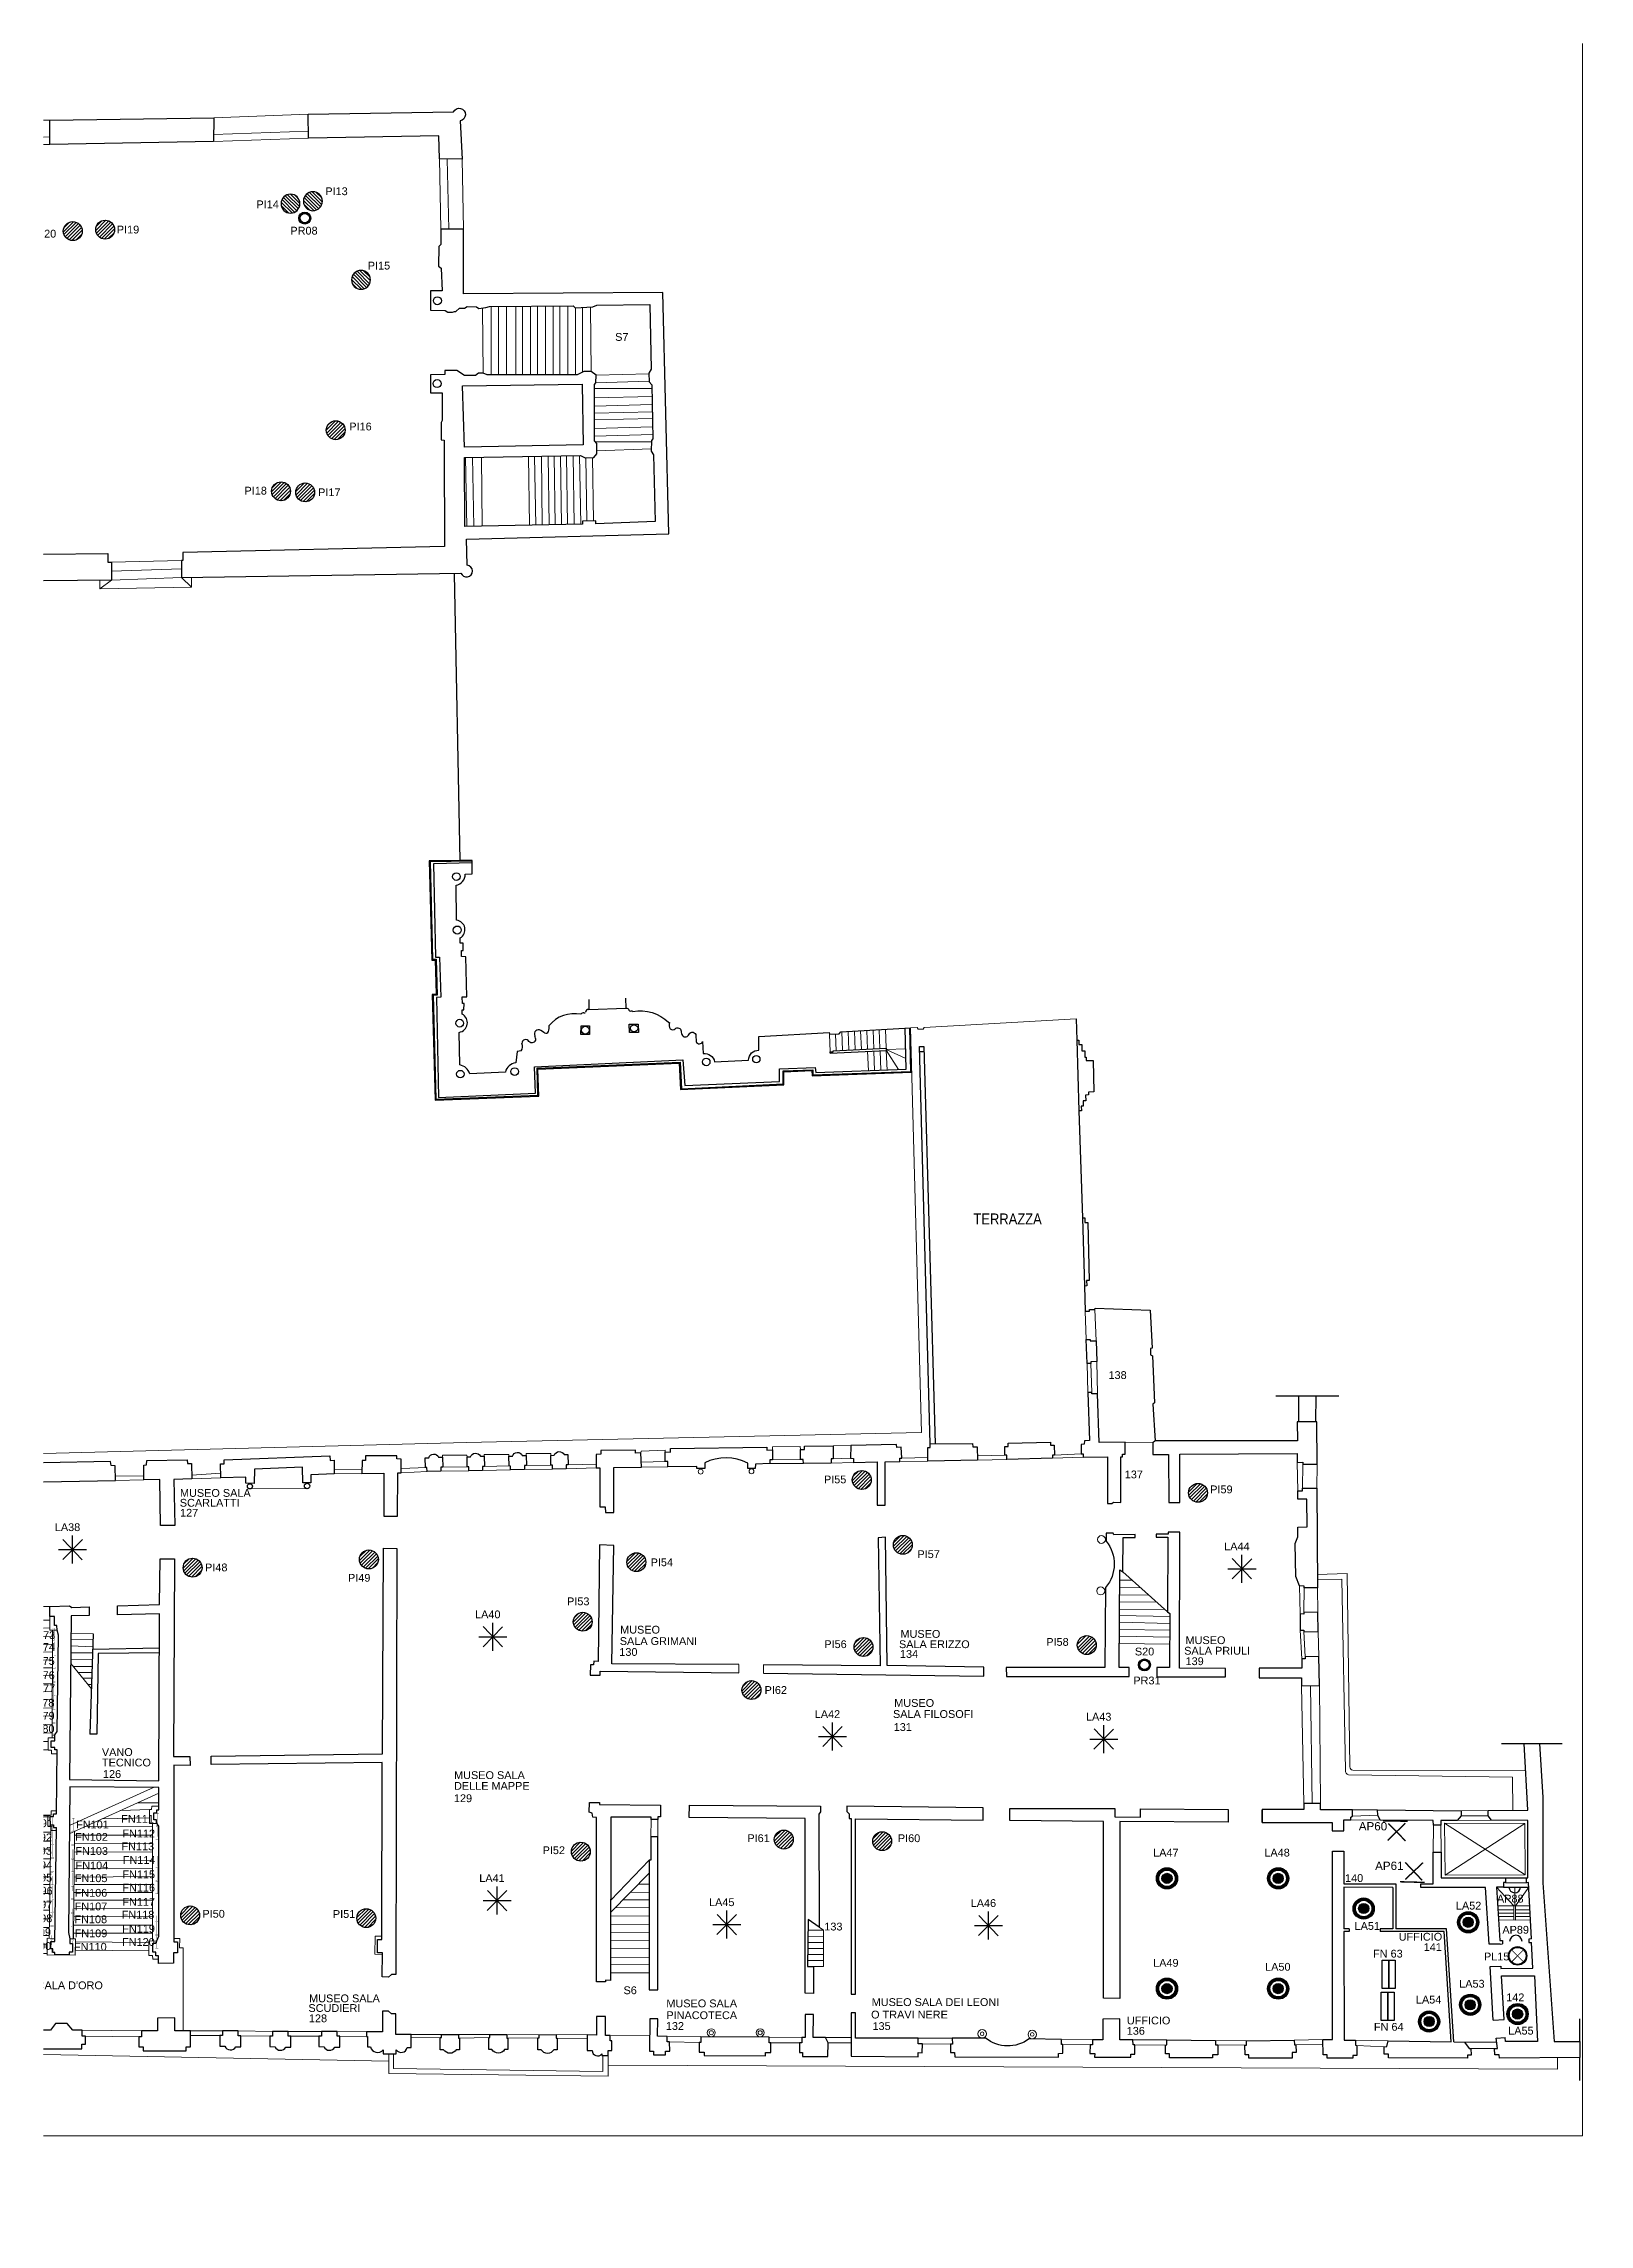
# Paper-space layout 'p_secondo_dx' of a CAD drawing. Header units: millimetres. Extents: x -1 to 297, y 0 to 420.
# The model-space entities are those that its viewports show. They can reach past a viewport. Long polylines and large blocks are cut down to what shows.
import ezdxf
from ezdxf.enums import TextEntityAlignment as Align

# ---------------------------------------------------------------- set-up
doc = ezdxf.new("R2010")
doc.units = ezdxf.units.MM
for name, color, linetype, lineweight in [('_sottile', 253, 'Continuous', 5), ('LAMPADINE', 30, 'Continuous', 30), ('muri', 7, 'Continuous', 9), ('num.vani', 66, 'Continuous', 9)]:
    doc.layers.add(name, color=color, linetype=linetype, lineweight=lineweight)
doc.layers.add('xx_Nascosto', color=210, linetype='Continuous')
doc.layers.get('xx_Nascosto').freeze()
doc.styles.add('ducale_200', font='ARIAL.TTF', dxfattribs={"height": 1})
doc.styles.get("Standard").update_dxf_attribs({"font": 'ARIAL.TTF'})

psp = doc.layouts.new('p_secondo_dx')

msp = doc.modelspace()

# ---------------------------------------------------------------- texts
at = {"layer": 'LAMPADINE', "color": 150, "width": 767, "attachment_point": 1, "line_spacing_factor": 0.75, "style": 'ducale_200'}
for s, insert, char_height in [('PI14', (38908.2, 3836), 15), ('PI13', (39040.8, 3861.2), 15), ('PI20', (38479.5, 3779.5), 15), ('PI19', (38639.3, 3787.4), 15), ('PR08', (38973.5, 3785.3), 15), ('PI15', (39122.6, 3718), 15), ('PI16', (39087, 3408.1), 15), ('PI18', (38885.2, 3284.6), 15), ('PI17', (39027, 3281.5), 15), ('PI55', (40001.1, 1380.5), 15), ('PI59', (40745, 1361.3), 15), ('PI54', (39667.3, 1220.9), 15), ('PI57', (40181.1, 1236.5), 15), ('PI48', (38809.2, 1211), 15), ('PI49', (39084.5, 1191), 15), ('PI53', (39506.4, 1145.7), 15), ('PI56', (40001.8, 1063.2), 15), ('PI58', (40429.3, 1067.6), 15), ('PI62', (39886.8, 974.9), 15), ('PR31', (40596.9, 993.3), 15), ('PI61', (39853.6, 689.6), 15), ('PI60', (40143.5, 689.5), 15), ('AP60', (41031.1, 713.1), 16), ('PI52', (39459.3, 666.4), 15), ('LA47', (40635.1, 661.8), 15), ('LA48', (40849.3, 661.8), 15), ('AP61 ', (41062.6, 636.9), 16), ('LA52', (41218.1, 559.7), 15), ('PI50', (38804.1, 544), 15), ('PI51', (39055.4, 543.6), 15), ('LA51', (41023, 520.6), 15), ('LA49', (40635.1, 449.5), 15), ('LA50', (40850.7, 441.9), 15), ('PL15\\P ', (41272.2, 461.7), 15), ('LA54', (41141.1, 378.7), 15), ('LA53', (41224.5, 409.3), 15), ('LA55', (41318.9, 318.9), 15)]:
    msp.add_mtext(s, dxfattribs=dict(at, insert=insert, char_height=char_height))
at = {"layer": 'LAMPADINE', "color": 150, "char_height": 15, "width": 767, "attachment_point": 1, "style": 'ducale_200'}
for s, insert in [('LA38', (38519.9, 1288.5)), ('LA44', (40771.9, 1251.5)), ('LA40', (39329.2, 1120.6)), ('FN74', (38468.8, 1057.8)), ('FN73', (38469.3, 1080.6)), ('FN75', (38468.5, 1030.9)), ('FN76', (38468.5, 1003.5)), ('FN77', (38469.3, 978.3)), ('FN78', (38467.7, 950.4)), ('FN79', (38468.3, 925.4)), ('LA42', (39983.4, 928.5)), ('FN80', (38468, 900.2)), ('LA43', (40505.7, 923.5)), ('FN91', (38465, 718.4)), ('FN101', (38560.9, 716)), ('FN111', (38647.8, 726.7)), ('FN92', (38463.1, 691.1)), ('FN102', (38559.1, 692)), ('FN113', (38648.2, 673.9)), ('FN112', (38650, 698.6)), ('FN93', (38462.9, 665.2)), ('FN94', (38463.4, 637.9)), ('FN103', (38559.4, 665)), ('FN104', (38559.8, 637)), ('FN114', (38650.8, 647.6)), ('FN95', (38463.6, 613.5)), ('FN96', (38464.5, 588.4)), ('FN105', (38558.3, 612.5)), ('FN115', (38650, 619.9)), ('FN116', (38650, 594.4)), ('LA41', (39337.3, 612.7)), ('FN97', (38463.8, 562)), ('FN106', (38558, 584.4)), ('FN107', (38558, 558.2)), ('FN117', (38650, 567)), ('LA45', (39779.8, 566.3)), ('LA46', (40283.7, 564.6)), ('AP88', (41297.2, 573.2)), ('FN99', (38461.3, 508.7)), ('FN98', (38463.8, 535.3)), ('FN108', (38557.6, 533.4)), ('FN109', (38558, 506.4)), ('FN118', (38648.6, 542.2)), ('FN119', (38649.7, 515.2)), ('AP89', (41307.6, 513.2)), ('FN100', (38450, 482)), ('FN110', (38556.9, 480.5)), ('FN120', (38649.3, 489.7)), ('FN 63', (41058.6, 467.2)), ('FN 64', (41060.3, 326.3))]:
    msp.add_mtext(s, dxfattribs=dict(at, insert=insert))
at = {"layer": 'muri', "linetype": 'ByBlock', "lineweight": 30, "width": 0.85}
msp.add_text('TERRAZZA', height=21, dxfattribs=at).set_placement((40354.8, 1864.1), align=Align.CENTER)
at = {"layer": 'muri', "linetype": 'ByBlock', "lineweight": 30, "style": 'ducale_200'}
for s, p in [('MUSEO SALA', (38829, 1339.5)), ('SCARLATTI', (38818.2, 1320.5)), ('SALA GRIMANI', (39682.4, 1054.2)), ('MUSEO', (39647, 1076.1)), ('SALA ERIZZO', (40213.7, 1048.1)), ('MUSEO', (40186.9, 1068)), ('SALA PRIULI', (40758.3, 1035.6)), ('MUSEO', (40735.9, 1055.9)), ('SALA FILOSOFI', (40211.5, 913.7)), ('MUSEO', (40174.9, 935)), ('VANO', (38640.2, 840.4)), ('TECNICO', (38657.8, 820.3)), ('MUSEO SALA', (39356.9, 796)), ('DELLE MAPPE', (39361.5, 775.3)), ('UFFICIO', (41149.9, 484.8)), ("SCALA D'ORO", (38541.7, 391.3)), ('MUSEO SALA', (39077.7, 366.1)), ('SCUDIERI', (39058.3, 347.5)), ('MUSEO SALA', (39765.7, 356.4)), ('PINACOTECA', (39765.7, 333.7)), ('O TRAVI NERE', (40165.8, 334.9)), ('MUSEO SALA DEI LEONI', (40215.9, 358.9)), ('UFFICIO', (40626.4, 323.5))]:
    msp.add_text(s, height=15, dxfattribs=at).set_placement(p, align=Align.CENTER)
at = {"layer": 'num.vani', "linetype": 'Continuous', "char_height": 15, "attachment_point": 1}
for s, insert, width in [('{\\fArial|b0|i0|c0|p34;S7}', (39599, 3580.6), 1389.36), ('{\\fArial|b0|i0|c0|p34;138}', (40549.1, 1581.4), 1389.35), ('{\\fArial|b0|i0|c0|p34;137}', (40580.4, 1390.1), 1389.35), ('{\\fArial|b0|i0|c0|p34;127}', (38761.1, 1316.3), 1389.35), ('{\\fArial|b0|i0|c0|p34;130}', (39607, 1048.2), 1389.35), ('{\\fArial|b0|i0|c0|p34;134}', (40147.5, 1044.4), 1389.35), ('{\\fArial|b0|i0|c0|p34;S20}', (40599.9, 1049), 1389.36), ('{\\fArial|b0|i0|c0|p34;139}', (40697.5, 1030.4), 1389.35), ('{\\fArial|b0|i0|c0|p34;131}', (40135.4, 903.6), 1389.35), ('{\\fArial|b0|i0|c0|p34;126}', (38612.6, 813.2), 1389.35), ('{\\fArial|b0|i0|c0|p34;129}', (39288.5, 766.5), 1389.35), ('{\\fArial|b0|i0|c0|p34;140}', (41004.7, 612.8), 1389.35), ('{\\fArial|b0|i0|c0|p34;133}', (40001.8, 519.4), 1389.35), ('{\\fArial|b0|i0|c0|p34;141}', (41156.1, 479.9), 1389.35), ('{\\fArial|b0|i0|c0|p34;S6}', (39615.1, 396.7), 1389.36), ('{\\fArial|b0|i0|c0|p34;142}', (41315, 383), 1389.35), ('{\\fArial|b0|i0|c0|p34;128}', (39009.2, 342.7), 1389.35), ('{\\fArial|b0|i0|c0|p34;132}', (39696.6, 327.9), 1389.35), ('{\\fArial|b0|i0|c0|p34;135}', (40094.6, 327.7), 1389.35), ('{\\fArial|b0|i0|c0|p34;136}', (40584.2, 318.6), 1389.35)]:
    msp.add_mtext(s, dxfattribs=dict(at, insert=insert, width=width))

# ---------------------------------------------------------------- blocks, each defined once
blk = doc.blocks.new('l')
at = {"const_width": 0.2}
for points in [[(238.9, 339.3), (238.8, 342.3)], [(238.9, 340.8), (250.9, 341.1)], [(250.9, 339.6), (250.8, 342.6)]]:
    blk.add_lwpolyline(points, dxfattribs=at)
blk = doc.blocks.new('oui')
at = {"xscale": 2.03261301040026, "yscale": 2.032613010400281, "zscale": 2.032613010400235, "rotation": 88.32306870464305}
for p in [(39562.9, -897.3), (39563, -871.1), (39562.6, -949.7), (39562.7, -923.5), (39562.4, -975.8), (39562.1, -1028.2), (39562.3, -1002), (39562, -1054.4), (39561.7, -1106.7), (39561.8, -1080.5)]:
    blk.add_blockref('l', p, dxfattribs=at)
blk = doc.blocks.new('PIANTANA')
at = {"lineweight": 0}
h = blk.add_hatch(dxfattribs=at)
h.set_pattern_fill('ANSI31', color=256, scale=600, style=0)
h.set_pattern_definition([(45, (37136.21, 23067.97), (-53.03301, 53.03301), [])])
edge = h.paths.add_edge_path()
edge.add_arc((14258, -2729), 291, 0, 360)
blk.add_circle((14258, -2729), 291)
blk = doc.blocks.new('FB')
h = blk.add_hatch(color=256)
edge = h.paths.add_edge_path(flags=16)
edge.add_arc((323.34, 430.98), 1.01, 0, 360)
edge = h.paths.add_edge_path()
edge.add_arc((323.34, 430.98), 1.27, 0, 360)
for radius in [1.27, 1.01]:
    blk.add_circle((323.34, 430.98), radius)
blk = doc.blocks.new('sospensione normale')
h = blk.add_hatch(color=256)
h.paths.add_polyline_path([(24193.1, 756.4, 1), (24171.9, 756.4, 1)], flags=16)
h.paths.add_polyline_path([(24176, 756.4, -1), (24189, 756.4, -1)], flags=0)
h.paths.add_polyline_path([(24195.1, 756.4, 1), (24169.9, 756.4, 1)])
for radius in [13.6, 12.6, 11.6, 10.6, 6.52]:
    blk.add_circle((24182.5, 756.4), radius)
blk = doc.blocks.new('re')
at = {"const_width": 0.3}
for points in [[(51.55, 419.05), (51.66, 413.81)], [(55.72, 418.12), (52.08, 414.34)], [(52.09, 417.95), (55.87, 414.31)]]:
    blk.add_lwpolyline(points, dxfattribs=at)
blk = doc.blocks.new('sr')
at = {"xscale": 2.03261301040023, "yscale": 2.03261301040023, "zscale": 2.032613010400235, "rotation": 87.50909969895497}
for p in [(24786.3, -1824.5), (24785.3, -1876.9), (24785.8, -1850.7), (24784.8, -1903), (24783.7, -1955.4), (24784.3, -1929.2), (24782.7, -2007.7), (24783.2, -1981.5)]:
    blk.add_blockref('l', p, dxfattribs=at)
blk = doc.blocks.new('htrs')
h = blk.add_hatch(color=256)
edge = h.paths.add_edge_path(flags=16)
edge.add_arc((211.83, 239.49), 2.26, 0, 360)
edge = h.paths.add_edge_path()
edge.add_arc((211.83, 239.49), 2.46, 0, 360)
at = {"const_width": 0.2}
for points in [[(210.23, 237.89), (213.43, 241.09)], [(213.43, 237.89), (210.23, 241.09)]]:
    blk.add_lwpolyline(points, dxfattribs=at)
for radius in [2.46, 2.26]:
    blk.add_circle((211.83, 239.49), radius)

# ---------------------------------------------------------------- linework, layer by layer
at = {"layer": '_sottile'}
for p, q in [((40035.7, 2235.1), (40037.1, 2199.4)), ((40047.7, 2235.8), (40049.1, 2199.9)), ((40059.7, 2236.4), (40061.1, 2200.5)), ((40071.7, 2237.1), (40073.1, 2201)), ((40083.7, 2237.8), (40085.1, 2201.6)), ((40095.7, 2238.4), (40097.1, 2202.1)), ((40107.6, 2239.1), (40109, 2202.7)), ((40119.6, 2239.8), (40121, 2203.2)), ((40085.2, 2197.4), (40086.7, 2160.1)), ((40097.2, 2198), (40098.7, 2160.7)), ((40109.2, 2198.5), (40110.6, 2161.2)), ((40121.1, 2201.2), (40158.5, 2202.2)), ((40121.1, 2200.6), (40159, 2183.5)), ((40121.2, 2199.8), (40144.4, 2162.4)), ((40121.2, 2199.1), (40122.6, 2161.4)), ((38551.2, 1076.2), (38593.5, 1075.9)), ((41329.6, 551.8), (41296.4, 588)), ((41331.4, 551.8), (41331.4, 587.9)), ((41333.1, 551.7), (41358.4, 587.9))]:
    msp.add_line(p, q, dxfattribs=at)
for points in [[(38510.1, 3990.6), (38339.4, 3988.2)], [(39007.5, 4002.2), (38825.9, 3995.3)], [(38340.7, 3955.7), (38510.1, 3958.2)], [(38825.3, 3949.6), (39008.6, 3955.6)], [(38825.5, 3963.3), (39008.3, 3969.4)], [(38341.3, 3939.8), (38510.1, 3943.7)], [(39260.7, 3915.8), (39263, 3780.7)], [(39275.2, 3915.6), (39278.9, 3780.6)], [(39304.5, 3915.2), (39306.7, 3780.4)], [(39343.3, 3627.6), (39345.1, 3503.6)], [(39360.3, 3631.8), (39360.3, 3500)], [(39374.2, 3500), (39374.2, 3632)], [(39390, 3500), (39390, 3632.1)], [(39407.8, 3632.3), (39407.8, 3500)], [(39420.8, 3500), (39420.8, 3632.4)], [(39435.9, 3500), (39435.9, 3632.6)], [(39449.7, 3500), (39449.7, 3632.7)], [(39464.8, 3500), (39464.8, 3632.8)], [(39479.6, 3500), (39479.6, 3633)], [(39492.2, 3500), (39492.2, 3633.1)], [(39507.8, 3500), (39507.8, 3633.2)], [(39522.6, 3500), (39522.6, 3629.2)], [(39535.8, 3505.1), (39535.8, 3629.8)], [(39551.5, 3630.5), (39553, 3506.5)], [(39664.4, 3488.2), (39561.8, 3485)], [(39663.8, 3501.9), (39562.2, 3499.8)], [(39559.5, 3473.9), (39669.8, 3473.9)], [(39670.1, 3458.5), (39559.5, 3456)], [(39559.5, 3439.9), (39670.4, 3443.3)], [(39670.7, 3428.9), (39559.5, 3426.1)], [(39670.9, 3416.3), (39559.5, 3413.4)], [(39559.5, 3396.7), (39671.2, 3400.3)], [(39671.5, 3385), (39559.5, 3382.2)], [(39561, 3371.2), (39668.8, 3371.2)], [(39311, 3341.1), (39313.3, 3208.1)], [(39324.5, 3341.3), (39326.9, 3208.4)], [(39341.6, 3341.6), (39342.7, 3209.4)], [(39431.8, 3343), (39433.8, 3210.5)], [(39443.6, 3343.2), (39446.1, 3210.7)], [(39457.1, 3343.4), (39458.7, 3210.9)], [(39470, 3343.6), (39471.8, 3211.2)], [(39481.6, 3343.8), (39483.4, 3211.4)], [(39493.7, 3344), (39495.5, 3211.6)], [(39505.1, 3344.2), (39507, 3211.9)], [(39518, 3344.4), (39520, 3212.1)], [(39530.1, 3344.6), (39533.1, 3212.4)], [(39542.6, 3340.5), (39544.2, 3219.1)], [(39555.6, 3341), (39557.2, 3218.9)], [(39668.4, 3357.4), (39563.6, 3353.9)], [(38606.8, 3104.6), (38606.8, 3087.9), (38783.4, 3091.4), (38783.4, 3110)], [(38629, 3139.6), (38763.7, 3142.9)], [(38629, 3122.3), (38763.7, 3126.3)], [(38629, 3104.9), (38763.7, 3109.7)], [(38763.7, 3109.7), (38783.4, 3091.4)], [(38629, 3104.9), (38606.8, 3087.9)], [(36960.8, 1365.7), (38297.7, 1417.6), (39312.2, 1444.3), (40188.9, 1463.6), (40167.6, 2242.4), (40180.5, 2243.2), (40182.5, 2240.3), (40192.1, 2240.3), (40194.2, 2243.2), (40486.7, 2260.2)], [(40012.1, 2230.4), (40012.8, 2196.2), (40012.8, 2196.2)], [(40024.4, 2198.6), (40023.5, 2230.7)], [(40504.4, 1696.8), (40506.1, 1642.4)], [(40525.2, 1639.8), (40523.1, 1700.1)], [(40507.7, 1596.3), (40509.5, 1540.1)], [(40517, 1540.4), (40515.2, 1596.4)], [(40526.4, 1599.9), (40528.2, 1538.1)], [(39648.7, 1423.9), (39648.9, 1427.3), (39695.1, 1429.3), (39695.3, 1425.8)], [(39902.1, 1429.7), (39902, 1435.7), (39955.3, 1436.4), (39955.8, 1430.3)], [(40018.6, 1437.7), (40052.6, 1438.4)], [(40581.3, 1444.5), (40634.6, 1443.4)], [(39058, 1391.3), (39111.3, 1392.2)], [(39236.5, 1395.7), (39187, 1393.9)], [(39187.2, 1385.8), (39236.7, 1388.2)], [(39263.1, 1388.7), (39317, 1389.8)], [(39266.3, 1416), (39266.5, 1419.4), (39313.6, 1419.7), (39313.8, 1416.2)], [(39266.9, 1396.5), (39316.9, 1397.3)], [(39343.4, 1390.3), (39397.7, 1391.3)], [(39346.7, 1417.6), (39346.8, 1421), (39394.3, 1421.3), (39394.5, 1417.8)], [(39394.7, 1399.1), (39347.2, 1398.1)], [(39424.2, 1391.9), (39478.4, 1392.9)], [(39427.4, 1419.2), (39427.6, 1422.6), (39475, 1422.9), (39475.2, 1419.3)], [(39475.4, 1400.6), (39428, 1399.7)], [(39504.9, 1393.5), (39562.2, 1395.4)], [(39508.7, 1401.3), (39562.2, 1402.3)], [(39695.3, 1407.8), (39649.3, 1406.4)], [(39649.6, 1396.6), (39700.7, 1397.3)], [(39897.1, 1403.5), (39961.4, 1403.7)], [(39956, 1411.6), (39902.2, 1410.6)], [(40014.9, 1404.6), (40057.7, 1405.8)], [(40052.4, 1413.6), (40019, 1412.4)], [(40147.3, 1407.5), (40200.9, 1408.2)], [(40151.2, 1414.1), (40200.9, 1414.9)], [(40349.3, 1419.5), (40296.7, 1418.2)], [(40297, 1410), (40353.2, 1411.4)], [(40441.4, 1413.6), (40500.1, 1415.9)], [(40445.1, 1419.7), (40496.6, 1422)], [(40912.7, 1405.6), (40913.8, 1351)], [(40923.2, 1402.1), (40923, 1356.3)], [(40950.7, 1402.5), (40950.5, 1356.3)], [(38636.7, 1379.5), (38691.6, 1379.8)], [(38636.9, 1370.8), (38691.6, 1372)], [(38783.4, 1381.4), (38839.7, 1385)], [(38783.6, 1373.8), (38839.9, 1375.8)], [(38895.7, 1354.7), (39005.7, 1355.2)], [(39058.1, 1383.7), (39111.3, 1384.4)], [(40594.7, 1178.8), (40570.6, 1178.8)], [(40570.4, 1137), (40642, 1136.6)], [(40626.5, 1150.5), (40570.5, 1149.9)], [(40610.8, 1164.5), (40570.6, 1164.6)], [(40916.7, 1168.1), (40918.3, 1113.9)], [(40925.7, 1164.1), (40925, 1117.2)], [(40951.3, 1164.1), (40952.2, 1116.9)], [(38510.4, 1102.1), (38377.5, 1097.9)], [(38377.6, 1124.2), (38510.4, 1128.4)], [(38510.4, 1109.1), (38510.4, 1082.8), (38524.3, 1082.8)], [(40667.2, 1095.8), (40570.2, 1097.9)], [(40657.6, 1122.7), (40570.3, 1123)], [(40667.4, 1109.2), (40570.3, 1111.2)], [(38515.2, 1055.8), (38371.3, 1051.2)], [(38515.3, 1071), (38371.4, 1066.5)], [(38510.4, 1087.2), (38377.7, 1081.5)], [(38514.5, 875.6), (38515.3, 1082.8)], [(38592.6, 1050.8), (38551, 1052.3)], [(38593.2, 1063.9), (38551.1, 1065)], [(40666.8, 1055.7), (40570, 1057)], [(40667.1, 1082.6), (40570.1, 1084)], [(40667, 1069.4), (40570.1, 1071)], [(40918.3, 1083), (40921.3, 1027.8)], [(40925, 1079.9), (40927.7, 1031.5)], [(40952.9, 1079.6), (40954.3, 1031.9)], [(38515.1, 1010.4), (38370.8, 1005.5)], [(38515.1, 1025.4), (38371, 1020.6)], [(38515.2, 1041.1), (38371.1, 1035.8)], [(38550.6, 1018.3), (38590.2, 969.7)], [(38592, 1026.4), (38550.7, 1026.6)], [(38592.4, 1039.1), (38550.8, 1039.2)], [(38591.6, 1013), (38554.9, 1013)], [(38514.9, 980.8), (38370.5, 976)], [(38370.7, 990.5), (38515, 996)], [(38591.2, 1001), (38564.8, 1000.9)], [(38590.8, 990), (38573.4, 990.4)], [(38590.5, 978.3), (38583.3, 978.2)], [(40921.1, 975.8), (40925.2, 749.1)], [(40938.2, 976.1), (40941.3, 749.1)], [(40955.3, 976.4), (40957.4, 749.1)], [(38514.8, 932.9), (38370, 928.1)], [(38514.8, 949.3), (38370.2, 944.5)], [(38514.9, 964.5), (38370.3, 959.9)], [(38514.6, 884.7), (38369.5, 882)], [(38514.6, 901.5), (38369.7, 897.6)], [(38514.7, 917.5), (38369.9, 913.1)], [(38507, 852.3), (38374.6, 849.9)], [(38507, 868.6), (38374.7, 865.5)], [(38520, 875.5), (38507, 875.6), (38507, 851.9), (38513.5, 851.9), (38513.5, 844.5), (38524.1, 844.4)], [(38547.8, 690.6), (38720.1, 768.6)], [(38711.4, 780.1), (38547.9, 706.7)], [(38506.7, 714.8), (38506.7, 726.2), (38512.6, 726.2), (38512.6, 735), (38523, 734.9)], [(38506.7, 714.8), (38506.7, 705.5), (38512.6, 705.5), (38512.6, 696.7), (38523, 696.8)], [(38702.3, 721.3), (38610.7, 719.1)], [(38702, 737.1), (38646.9, 735.5)], [(38720.2, 750.3), (38678.8, 749.9)], [(38720.2, 743.6), (38706.8, 743.6), (38706.2, 737.2), (38702, 737.1), (38702.4, 710.4), (38716.2, 710.4)], [(39667.6, 684.7), (39668.3, 718.3)], [(39681.4, 718.3), (39681.4, 684.7)], [(41015.9, 717.3), (41072.4, 716.8)], [(41019.1, 736.8), (41067, 737)], [(41019.3, 724.4), (41067.5, 726.2)], [(41220.3, 716.1), (41286.6, 716.6)], [(41228, 734.5), (41280, 735.4)], [(41228, 725.1), (41280.4, 725.2)], [(38511.3, 676.3), (38365.5, 676.1)], [(38511.5, 693.6), (38365.7, 694.4)], [(38509.3, 489.3), (38511.9, 703.8)], [(38557.6, 695.1), (38555.8, 488)], [(38557.6, 687.7), (38707.8, 687.7)], [(38578.3, 704.4), (38707.8, 705.2)], [(38707.8, 710.4), (38708.2, 484.1)], [(41174.7, 707.4), (41174.4, 655.1)], [(41189, 707.4), (41189.7, 655.2)], [(41196.1, 711.2), (41351, 710.1), (41351.5, 611.6), (41197.2, 611.1), (41196.1, 711.2)], [(41196.1, 711.2), (41351.5, 611.6)], [(41351, 710.1), (41197.2, 611.1)], [(38511.1, 642.5), (38365.3, 642.3)], [(38511.1, 660.7), (38365.4, 661.5)], [(38557.1, 639), (38707.9, 639.8)], [(38557.3, 654.9), (38707.9, 655.5)], [(38557.4, 671.3), (38707.9, 671.6)], [(38510.5, 592.9), (38364.9, 593.3)], [(38510.7, 607.4), (38365.1, 609.4)], [(38510.9, 626.9), (38365.2, 627.7)], [(38556.7, 592.9), (38708, 593.2)], [(38556.8, 606.9), (38708, 608.4)], [(38707.9, 623.3), (38557, 624.6)], [(39664.3, 593.4), (39643.3, 593.4)], [(38510.1, 559.2), (38364.7, 560.7)], [(38510.3, 575.7), (38364.8, 577.5)], [(38556.3, 547.2), (38708.1, 546.5)], [(38708, 562.7), (38556.5, 562.7)], [(38708, 577.4), (38556.6, 577.7)], [(39664.3, 548.2), (39599.2, 548.7)], [(39664.3, 563.1), (39613.5, 563.3)], [(39664.3, 577.3), (39628.2, 578.2)], [(41298.6, 551.8), (41329.6, 551.8)], [(41333.1, 551.7), (41360.3, 551.7)], [(38509.5, 510), (38364.3, 510.3)], [(38509.7, 527), (38364.4, 528.2)], [(38509.9, 543.2), (38364.5, 544.2)], [(38556, 514.8), (38708.1, 514.8)], [(38708.1, 530.8), (38556.2, 531.1)], [(39664.3, 531.9), (39590.4, 532.3)], [(39664.3, 515), (39590.4, 516.2)], [(39970.2, 504.9), (40000.3, 504.7)], [(39991.9, 510.5), (40000.3, 504.7), (40000.1, 434.7), (39980.8, 434.8)], [(41329.6, 544.3), (41299.1, 544.3)], [(41329.6, 537.8), (41299.5, 537.8)], [(41329.6, 531.3), (41299.9, 531.3)], [(41300.3, 524.2), (41329.6, 524.7)], [(41360.6, 544.3), (41333.1, 544.3)], [(41361, 537.8), (41333.1, 537.8)], [(41333.1, 531.2), (41361.3, 531.3)], [(41333.1, 524.5), (41361.7, 524.8)], [(38509.4, 494.7), (38370.1, 494.8)], [(38504.9, 477.7), (38370.3, 478.2)], [(38504.9, 460.2), (38370.6, 462.3)], [(38519.7, 489.2), (38504.9, 489.4), (38504.9, 457), (38520.1, 457.2)], [(38548.9, 488.1), (38559.8, 488), (38559.3, 456.9), (38547.5, 457.5)], [(38555.9, 499.2), (38708.1, 499.4)], [(38559.4, 466.4), (38701.1, 465.4)], [(38559.7, 482.3), (38700.9, 481.5)], [(38715.9, 483.9), (38700.9, 484.2), (38701.2, 455.9), (38708.2, 455.9), (38708.5, 449.1), (38719.4, 449.3)], [(38767.2, 311.3), (38767.2, 470.9), (38760.1, 471), (38760.4, 489.1), (38748.8, 489.1)], [(39150, 493.5), (39136.7, 493.5), (39136.1, 458.5), (39151.2, 458.1)], [(39664.3, 469.3), (39590.3, 469.8)], [(39664.3, 500.5), (39590.4, 500.8)], [(39664.3, 484.6), (39590.4, 486)], [(39970, 469.9), (40000.2, 469.7)], [(39970.1, 481.5), (40000.3, 481.3)], [(39970.2, 493.2), (40000.3, 493)], [(39664.3, 452.3), (39590.3, 452.8)], [(39664.4, 438.7), (39590.3, 439.4)], [(39664.4, 422.6), (39590.3, 423)], [(39969.8, 446.5), (40000.2, 446.3)], [(39969.9, 458.2), (40000.2, 458)], [(36701, 333.3), (36700.9, 299.1), (39162.9, 253)], [(38491.6, 312.7), (38386.9, 315.3)], [(38485.7, 300.8), (38386.9, 303.1)], [(38572.5, 312.7), (38687.1, 311.3)], [(38681.7, 299.6), (38578.9, 301)], [(38781.2, 311.3), (38842.7, 311)], [(38837.8, 301.8), (38781.2, 302.4)], [(38872.9, 311), (38939.2, 310)], [(38878, 301.7), (38934.2, 300.9)], [(38969.3, 310), (39033.5, 310)], [(38974.4, 300.8), (39028.6, 300.9)], [(39063.7, 310), (39120, 309.1)], [(39068.7, 300.8), (39120, 300.1)], [(39264.4, 303.9), (39206.3, 303.8)], [(39262.3, 298), (39206.3, 297.4)], [(39297.2, 304.1), (39357.5, 304.1)], [(39299.3, 297), (39355.4, 298.2)], [(39390.3, 304.3), (39452.4, 303.7)], [(39392.4, 297.2), (39450.3, 297.8)], [(39485.2, 303.9), (39545, 303.1)], [(39487.3, 296.8), (39545, 296.4)], [(39589.5, 301.9), (39665.3, 301.2)], [(39699.1, 300.5), (39763.8, 299.7)], [(39895.8, 298.9), (39958.8, 298.5)], [(40003.9, 298.5), (40053.5, 298.4)], [(40182.7, 297), (40248.3, 296.9)], [(40518.4, 294), (40458.8, 294.7)], [(40596.2, 294), (40661.4, 293.9)], [(40906.8, 293.4), (40962.1, 294.2)], [(39162.9, 266.7), (39162.9, 229), (39585.6, 224.1), (39585.6, 263.6)], [(39172.4, 266.7), (39172.4, 238.5), (39575.2, 232.8), (39575.3, 263.6)], [(41413.8, 259.1), (41413.8, 237), (39585.6, 244.9)], [(39703.9, 289.8), (39760.7, 288.8)], [(39898.6, 288.1), (39953.9, 288.2)], [(40009.1, 288.1), (40053.4, 288.1)], [(40190.6, 286.1), (40244.5, 285.7)], [(40461.1, 285.1), (40513.6, 284.1)], [(40658.8, 283.8), (40600, 283.9)], [(40755.2, 292.7), (40814.8, 291.8)], [(40811.8, 283.4), (40759.6, 284.4)], [(40910.1, 284), (40962.1, 284.8)], [(41024.8, 293.3), (41088, 291.9)], [(41027.1, 283.1), (41080.3, 280.6)], [(41234.8, 289.5), (41295.5, 289.3)], [(41247.1, 277), (41292.8, 277)]]:
    msp.add_lwpolyline(points, dxfattribs=at)
for points in [[(40951.2, 1190.2), (41008.9, 1191.6), (41013.7, 819.4, 0.340586), (41019.6, 813), (41352.6, 811.7)], [(40951.2, 1180.5), (40998.7, 1180.9), (41005.3, 812.6, 0.385463), (41011.2, 804.3), (41327.4, 799.8), (41327.7, 736)]]:
    msp.add_lwpolyline(points, format="xyb", dxfattribs=at)
msp.add_lwpolyline([(41329.6, 551.8), (41333.1, 551.7), (41333.1, 524.5), (41329.6, 524.7)], close=True, dxfattribs=at)
for centre, radius in [((39763.6, 1388), 4.74), ((39861.6, 1388.6), 4.74), ((40535.5, 1257.3), 7.53), ((40534.2, 1158.3), 7.77), ((39784.1, 307.4), 7.64), ((39784.1, 307.4), 3.98), ((39878.3, 307.4), 7.64), ((39878.3, 307.4), 3.98), ((40305.8, 305.4), 8.19), ((40305.8, 305.4), 3.5), ((40402.3, 304.1), 8.19), ((40402.3, 304.1), 3.5)]:
    msp.add_circle(centre, radius, dxfattribs=at)
at = {"layer": 'LAMPADINE'}
for p, q in [((38554.1, 1210.8), (38554.1, 1264.9)), ((38527, 1237.8), (38581.1, 1237.8)), ((38535.2, 1218.5), (38572.9, 1257.2)), ((38572.7, 1218.2), (38535.4, 1257.4)), ((40787.3, 1181.5), (40825, 1220.3)), ((40824.8, 1181.3), (40787.5, 1220.5)), ((40806.2, 1173.8), (40806.2, 1227.9)), ((40779.1, 1200.9), (40833.2, 1200.9)), ((39363.4, 1042.9), (39363.4, 1097)), ((39336.4, 1069.9), (39390.5, 1069.9)), ((39344.6, 1050.6), (39382.3, 1089.3)), ((39382.1, 1050.4), (39344.8, 1089.5)), ((39998.7, 858.4), (40036.4, 897.2)), ((40036.2, 858.2), (39998.9, 897.4)), ((40017.6, 850.8), (40017.6, 904.9)), ((40521.1, 853.5), (40558.8, 892.2)), ((40558.6, 853.3), (40521.3, 892.5)), ((40539.9, 845.8), (40539.9, 899.9)), ((39990.5, 877.8), (40044.6, 877.8)), ((40512.9, 872.9), (40567, 872.9)), ((39371.5, 535), (39371.5, 589.1)), ((39344.5, 562), (39398.6, 562)), ((39352.7, 542.6), (39390.4, 581.4)), ((39390.2, 542.4), (39352.9, 581.6)), ((39786.9, 515.6), (39841, 515.6)), ((39795.1, 496.3), (39832.9, 535)), ((39832.6, 496), (39795.3, 535.2)), ((39814, 488.6), (39814, 542.7)), ((40290.8, 513.9), (40344.9, 513.9)), ((40299, 494.5), (40336.7, 533.3)), ((40336.5, 494.3), (40299.2, 533.5)), ((40317.9, 486.9), (40317.9, 541))]:
    msp.add_line(p, q, dxfattribs=at)
for points in [[(41076.4, 446.9), (41089, 446.9), (41089, 392.5), (41076.4, 392.5)], [(41089, 446.9), (41101.5, 446.9), (41101.5, 392.5), (41089, 392.5)], [(41074.4, 385.7), (41086.9, 385.7), (41086.9, 331.2), (41074.4, 331.2)], [(41086.9, 385.7), (41099.5, 385.7), (41099.5, 331.2), (41086.9, 331.2)]]:
    msp.add_lwpolyline(points, close=True, dxfattribs=at)
for centre, radius, start, end in [((41331.4, 587.9), 11, 179.2065, 359.2065), ((41333.6, 483), 12.1, 359.5908, 179.5908)]:
    msp.add_arc(centre, radius, start, end, dxfattribs=at)
at = {"layer": 'muri', "linetype": 'ByBlock', "lineweight": 30}
for p, q in [((39300.8, 2565), (39289.6, 3117.2)), ((39323.7, 2565.2), (39300.8, 2565)), ((39323.7, 2565.2), (39323.7, 2565.2)), ((39323.7, 2565.2), (39323.7, 2565.2)), ((39323.7, 2539.1), (39323.7, 2565.2)), ((39310.3, 2538.4), (39323.7, 2539.1)), ((39293.6, 2449.9), (39292.6, 2517.2)), ((39300.7, 2405.6), (39300.7, 2415.7)), ((39306.2, 2405.6), (39300.7, 2405.6)), ((39306.2, 2391.7), (39306.2, 2405.6)), ((39303, 2391.6), (39306.2, 2391.7)), ((39303, 2379.8), (39303, 2391.6)), ((39311.3, 2379.6), (39303, 2379.8)), ((39313.1, 2302.3), (39311.3, 2379.6)), ((39304.4, 2269.1), (39304.5, 2277.1)), ((39304.5, 2277.1), (39307.8, 2277.1)), ((39304.6, 2302.2), (39313.1, 2302.3)), ((39304.8, 2289.3), (39304.6, 2302.2)), ((39307.9, 2289.3), (39304.8, 2289.3)), ((39307.8, 2277.1), (39307.9, 2289.3)), ((39548.2, 2297.3), (39548.1, 2278.1)), ((39299.9, 2171.4), (39298.5, 2233.9)), ((39463.1, 2232.9), (39455.7, 2237.4)), ((39410, 2197.2), (39407.8, 2175)), ((39417.9, 2198.4), (39410, 2197.2)), ((40012.8, 2194.1), (40121.2, 2199.1)), ((40018.7, 2198.5), (40121, 2203.2)), ((40121, 2203.2), (40121.2, 2199.1)), ((39387.9, 2157.3), (39319.1, 2154.1)), ((38721.4, 1132.3), (38722.6, 1219.9)), ((38722.6, 1219.9), (38750.4, 1220)), ((38750.4, 1220), (38748.5, 839.1)), ((38510.4, 1128.4), (38548.1, 1129.6)), ((38510.4, 1109.1), (38510.4, 1128.4)), ((38519.4, 1109.1), (38510.4, 1109.1)), ((38519.5, 1091.5), (38519.4, 1109.1)), ((38548.1, 1129.6), (38552.6, 1126.3)), ((38551.6, 1110), (38548.3, 795.2)), ((38552.5, 1110), (38551.6, 1110)), ((38585.7, 1111), (38552.5, 1110)), ((38552.6, 1126.3), (38585.7, 1127.5)), ((38585.7, 1127.5), (38585.7, 1111)), ((38640.5, 1129.5), (38721.4, 1132.3)), ((38640.5, 1112.2), (38640.5, 1129.5)), ((38721.7, 1114.3), (38640.5, 1112.2)), ((38720.3, 792.4), (38721.7, 1114.3)), ((38523.9, 1091.5), (38519.5, 1091.5)), ((38524.3, 1082.8), (38523.9, 1091.5)), ((38524.2, 887.7), (38526.7, 1073.1)), ((38526.7, 1073.1), (38524.3, 1082.8)), ((38593.5, 1075.9), (38587.4, 882.3)), ((38520, 881.4), (38524.2, 887.7)), ((38513.1, 856.9), (38513.1, 869.7)), ((38513.1, 869.7), (38520, 869.7)), ((38519.7, 856.9), (38513.1, 856.9)), ((38519.7, 852.3), (38519.7, 856.9)), ((38524.2, 852.3), (38519.7, 852.3)), ((38520, 869.7), (38520, 881.4)), ((38523, 729), (38524.2, 852.3)), ((41356.5, 736.3), (41349.9, 864.3)), ((41349.9, 864.3), (41379.1, 864.3)), ((41379.1, 864.3), (41385.4, 760.7)), ((38748.5, 839.1), (38779.6, 839.1)), ((38780.4, 822.3), (38748.8, 822.4)), ((38748.8, 822.4), (38748.8, 482.6)), ((38779.6, 839.1), (38780.4, 822.3)), ((38548.5, 781.2), (38546.3, 500.4)), ((38548.3, 795.2), (38720.3, 792.4)), ((38720, 780), (38548.5, 781.2)), ((38720.2, 737), (38720, 780)), ((41385.4, 760.7), (41385.8, 595.9)), ((38369.3, 721.2), (38510.9, 723.6)), ((38369.6, 724.2), (38511.2, 726.6)), ((38510.9, 714.7), (38510.9, 723.6)), ((38510.9, 723.6), (38517.1, 723.6)), ((38510.9, 714.7), (38510.9, 708.1)), ((38517.1, 723.6), (38517.1, 729.1)), ((38517.1, 729.1), (38523, 729)), ((38710.8, 731), (38716.3, 731.1)), ((38710.8, 717.3), (38710.8, 731)), ((38715.4, 717.4), (38710.8, 717.3)), ((38715.4, 711.6), (38715.4, 717.4)), ((38716.3, 731.1), (38716.3, 737)), ((38716.3, 737), (38720.2, 737)), ((41280, 735.4), (41356.5, 736.3)), ((41280.4, 725.2), (41280, 735.4)), ((41286.6, 716.6), (41280.4, 725.2)), ((41356.4, 716.1), (41286.6, 716.6)), ((41356.6, 605.9), (41356.4, 716.1)), ((38510.9, 708.1), (38517.1, 708.1)), ((38517.1, 708.1), (38517.1, 702.6)), ((38517.1, 702.6), (38522.9, 702.7)), ((38519.6, 483.2), (38522.9, 702.7)), ((38719.9, 705.2), (38715.4, 711.6)), ((38720, 493.5), (38719.9, 705.2)), ((40980.4, 294.3), (40980.8, 656.8)), ((40980.8, 656.8), (40980.8, 656.8)), ((40980.8, 656.8), (41002.1, 656.8)), ((41002.1, 656.8), (41002.1, 656.8)), ((41002.1, 656.8), (41002.3, 594.3)), ((41174.2, 594.3), (41174.4, 655.1)), ((41174.4, 655.1), (41189.7, 655.2)), ((41189.7, 655.2), (41189.9, 605.5)), ((41002.3, 594.3), (41102.4, 594.3)), ((41102.4, 594.3), (41102.4, 587.4)), ((41150.8, 594.3), (41174.2, 594.3)), ((41150.8, 587.4), (41150.8, 594.3)), ((41174.2, 594.3), (41174.2, 594.3)), ((41189.9, 605.5), (41313.5, 605.8)), ((41309.5, 587.9), (41296.4, 588)), ((41296.4, 588), (41302.7, 484.9)), ((41313.5, 596.8), (41309.5, 596.8)), ((41309.5, 596.8), (41309.5, 587.9)), ((41313.5, 605.8), (41313.5, 596.8)), ((41354, 596.3), (41354.1, 605.9)), ((41357.9, 596.8), (41354, 596.3)), ((41354.1, 605.9), (41356.6, 605.9)), ((41357.9, 596.8), (41357.9, 596.8)), ((41363.6, 488.1), (41357.9, 596.8)), ((41385.8, 595.9), (41407.6, 290.6)), ((41002.3, 587.5), (41002.5, 507.5)), ((41096.4, 587.4), (41002.3, 587.5)), ((41096.4, 587.4), (41096.4, 507.4)), ((41102.4, 587.4), (41102.4, 507.4)), ((41275.4, 587.3), (41150.8, 587.4)), ((41282.4, 478.1), (41275.4, 587.3)), ((41012.5, 507.5), (41002.5, 507.5)), ((41012.5, 507.5), (41012.5, 502.5)), ((41072.5, 507.5), (41072.5, 502.4)), ((41096.4, 507.4), (41072.5, 507.4)), ((41200.3, 507.3), (41102.4, 507.4)), ((41214.2, 289.8), (41200.3, 507.3)), ((38511.7, 469.1), (38511.9, 483.2)), ((38516, 469.1), (38511.7, 469.1)), ((38511.9, 483.2), (38519.6, 483.2)), ((38515.9, 462.2), (38516, 469.1)), ((38520.2, 462.2), (38515.9, 462.2)), ((38520.1, 457.2), (38520.2, 462.2)), ((38546.3, 500.4), (38548.9, 488.1)), ((38553.8, 462.3), (38547.5, 462.3)), ((38547.5, 462.3), (38547.5, 457.5)), ((38548.9, 488.1), (38548.7, 479.4)), ((38548.7, 479.4), (38554.1, 479.4)), ((38554.1, 479.4), (38553.8, 462.3)), ((38708.6, 462.4), (38708.6, 479.7)), ((38708.6, 479.7), (38714.1, 479.7)), ((38714.2, 462.4), (38708.6, 462.4)), ((38714.1, 479.7), (38720, 493.5)), ((38714.2, 455.4), (38714.2, 462.4)), ((38748.8, 482.6), (38756.2, 482.4)), ((38756.2, 482.4), (38756.1, 461.4)), ((41002.6, 502.5), (41003.2, 293.3)), ((41012.5, 502.5), (41002.6, 502.5)), ((41195.6, 502.3), (41072.5, 502.4)), ((41209.2, 289.9), (41195.6, 502.3)), ((41303.1, 478.1), (41282.4, 478.1)), ((41302.7, 484.9), (41307.7, 485.2)), ((41303.1, 478.1), (41308, 478.4)), ((41307.7, 485.2), (41308, 478.4)), ((41363.6, 488.1), (41358.4, 487.8)), ((41358.4, 487.8), (41358.7, 481)), ((41358.7, 481), (41363.9, 481.3)), ((41366.5, 431.5), (41363.9, 481.3)), ((38547.5, 457.5), (38520.1, 457.2)), ((38719.5, 455.5), (38714.2, 455.4)), ((38719.3, 440.7), (38719.5, 455.5)), ((38748.5, 441.1), (38719.3, 440.7)), ((38748.7, 461.2), (38748.5, 441.1)), ((38756.1, 461.4), (38748.7, 461.2)), ((41283.9, 434.8), (41304.6, 435.4)), ((41289.8, 331.5), (41283.9, 434.8)), ((41304.6, 435.4), (41304.6, 431.3)), ((41304.6, 431.3), (41366.5, 431.5)), ((41306.1, 417.2), (41369.3, 417.3)), ((41310.9, 332.7), (41306.1, 417.2)), ((41369.3, 417.3), (41375.4, 290.5)), ((40962.1, 294.2), (40980.4, 294.3)), ((40962.2, 264.6), (40962.1, 294.2)), ((41289.8, 331.5), (41310.9, 332.7)), ((41295.5, 297.2), (41312.9, 298.2)), ((41298.2, 276.8), (41295.5, 297.2)), ((41313.4, 290.3), (41312.9, 298.2)), ((40970.4, 264.6), (40962.2, 264.6)), ((40970.4, 258.2), (40970.4, 264.6)), ((41019.8, 258.2), (40970.4, 258.2)), ((41003.2, 293.3), (41024.8, 293.3)), ((41027.2, 263.6), (41019.8, 263.6)), ((41019.8, 263.6), (41019.8, 258.2)), ((41024.8, 293.3), (41024.8, 283.4)), ((41024.8, 283.4), (41027.1, 283.1)), ((41027.1, 283.1), (41027.2, 263.6)), ((41293.3, 264.9), (41292.8, 277)), ((41292.8, 277), (41298.2, 276.8)), ((41301.7, 264.9), (41293.3, 264.9)), ((41298.2, 276.8), (41298.2, 276.8)), ((41301.8, 258.3), (41301.7, 264.9)), ((41456.7, 259.5), (41301.8, 258.3)), ((41375.4, 290.5), (41313.4, 290.3)), ((41407.6, 290.6), (41456.7, 290.6)), ((41456.7, 290.6), (41456.7, 259.5))]:
    msp.add_line(p, q, dxfattribs=at)
at = {"layer": 'muri'}
for p, q in [((39837.1, 1016.3), (39837.1, 1000.3)), ((39884.9, 1015.9), (39884.9, 999.6))]:
    msp.add_line(p, q, dxfattribs=at)
at = {"layer": 'muri', "linetype": 'Continuous', "ltscale": 0.1}
msp.add_lwpolyline([(35541.8, 4308.8), (41461.8, 4308.8), (41461.8, 108.8), (35541.8, 108.8)], close=True, dxfattribs=at)
at = {"layer": 'muri', "linetype": 'ByBlock', "lineweight": 30}
for points in [[(38510.1, 3990.6), (38825.9, 3995.3), (38825.3, 3949.6), (38510.1, 3943.7)], [(37924.5, 3096.5), (37924.5, 3128.9), (37930.4, 3128.9), (37930.4, 3147.9), (38621.9, 3156.1), (38621.9, 3139.6), (38629, 3139.6), (38629, 3104.9)], [(39961.4, 1403.7), (39961.2, 1411.6), (39956, 1411.6), (39955.8, 1430.3), (39963.6, 1430.7), (39963.4, 1437.3), (40018.6, 1437.7), (40019, 1412.4), (40014.9, 1412.4), (40014.9, 1404.6)], [(40200.9, 1408.2), (40201.1, 1434.3), (40205.6, 1434.3), (40205.6, 1441.5), (40287.5, 1441.9), (40288, 1435.9), (40296.1, 1435.6), (40297, 1410)], [(40353.2, 1411.4), (40353.5, 1419.5), (40349.3, 1419.5), (40349.5, 1436.3), (40356.1, 1436.6), (40355.9, 1442.9), (40437.3, 1444.6), (40437.7, 1439), (40444.6, 1439.2), (40445.1, 1419.7), (40441.2, 1419.5), (40441.4, 1413.6)], [(38452.7, 1367.3), (38636.9, 1370.8), (38636.4, 1398.9), (38628.5, 1399.9), (38627, 1407.8), (38459.6, 1403.8), (38459.6, 1395.9), (38452.7, 1395.9)], [(38887.8, 1377.1), (38839.9, 1375.8), (38839.2, 1403), (38846.3, 1403), (38845.9, 1410.8), (39049.5, 1418.2), (39050.3, 1409.6), (39057.7, 1410), (39058.1, 1383.7), (39012.6, 1382.1), (39013.2, 1366.5), (38997.2, 1366.2), (38996.6, 1396.4), (38904.3, 1392.8), (38903.7, 1365.2), (38887.7, 1365.5)], [(40913.8, 1351), (40923, 1351.1), (40923, 1356.3), (40950.5, 1356.3), (40951.3, 1164.1), (40925.7, 1164.1), (40925.7, 1167.7), (40916.7, 1168.1), (40909.6, 1186.1), (40908.4, 1249.4), (40913.5, 1262.4), (40913.5, 1281.2), (40932, 1281.6), (40931.2, 1335), (40913.9, 1335)], [(39178.3, 1240.2), (39176.4, 419.5), (39176.4, 419.5), (39168, 419.5), (39162.4, 414.7), (39150.5, 415), (39151.2, 461.3), (39141.4, 461.5), (39141.4, 487.2), (39149.9, 487.1), (39149.9, 487.1), (39150.4, 827.6), (38820.7, 824), (38820.7, 840), (39151.1, 844.3), (39151.1, 844.3), (39151.1, 844.3), (39152.9, 1240.3)], [(40952.2, 1116.9), (40925, 1117.2), (40925, 1113.5), (40918.3, 1113.9), (40918.3, 1083), (40925, 1082.6), (40925, 1079.9), (40952.9, 1079.6)], [(39590.3, 408.2), (39580.6, 408.4), (39580.5, 405.2), (39563.1, 405.2), (39563.1, 722.2), (39555.7, 722.4), (39554.9, 730.4), (39548.9, 731.9), (39549.5, 750.9), (39568.6, 750.7), (39568.8, 747.2), (39686.6, 745.7), (39686.6, 723.1), (39681.4, 722.9), (39681.4, 718.3), (39668.3, 718.3), (39668.1, 722.3), (39590.5, 722.3)], [(39742.3, 745.7), (39994.7, 743.8), (39994.4, 733), (39991.5, 728.6), (39991.9, 510.5), (39970.4, 525.5), (39969.7, 434.9), (39980.8, 434.8), (39980.7, 383.1), (39964.9, 383.8), (39964.8, 719.7), (39741.7, 722.2)], [(40044.9, 743.5), (40045, 733.4), (40049.5, 728.9), (40049.5, 720), (40053.7, 720), (40053.7, 720), (40053.5, 381.7), (40061.9, 381.4), (40061.9, 719.4), (40307.7, 716.8), (40307.7, 740.7)], [(38717.3, 335.7), (38717.3, 311.3), (38687.1, 311.3), (38687.1, 299.6), (38681.7, 299.6), (38681.7, 280.2), (38690.3, 280.2), (38690.3, 272.9), (38773.1, 272.9), (38773.1, 280), (38781.2, 280), (38781.2, 311.3), (38751.3, 311.3), (38751.3, 336)], [(39980.6, 298.4), (39980.7, 342.6), (39964.9, 342.3), (39964.9, 298.5), (39958.8, 298.5), (39958.5, 288.2), (39953.9, 288.2), (39954, 269.1), (39954, 269.1), (39959.9, 269.1), (39960.1, 261.6), (40008.9, 261.8), (40009.1, 288.1), (40003.9, 298.5)], [(40182.7, 261.2), (40182.7, 261.2), (40182.7, 261.2), (40182.7, 269.1), (40190.4, 269), (40190.6, 286.1), (40182.8, 286.1), (40182.7, 297), (40061.9, 297), (40061.9, 345.9), (40053.5, 345.9), (40053.4, 262.4)], [(39763.8, 299.7), (39763.8, 288.8), (39760.7, 288.8), (39760.8, 269.8), (39770.6, 269.8), (39770.6, 263.4), (39888.8, 262.7), (39888.8, 269.1), (39898.6, 269.1), (39898.6, 288.1), (39895.8, 288.1), (39895.8, 298.9)]]:
    msp.add_lwpolyline(points, close=True, dxfattribs=at)
for points in [[(39300.6, 3989.4), (39304.5, 3915.2), (39260.7, 3915.8), (39259.6, 3960.7), (39008.6, 3955.6), (39007.5, 4002.2), (39287.6, 4006.7, -1.632732)], [(39309.2, 3208.1), (39308.9, 3341), (39532.3, 3344.6), (39541.4, 3340.4), (39557.9, 3341.1), (39563.6, 3348), (39563.7, 3368.2), (39559.5, 3373), (39559.5, 3481.5), (39561.8, 3485), (39562.2, 3499.8), (39553, 3506.5), (39538.4, 3506.5), (39526.1, 3500), (39352.4, 3500), (39345.1, 3503.6), (39335.5, 3503.1), (39330, 3498.6), (39308.7, 3498.6), (39294, 3508.7), (39271.2, 3508.5), (39271.2, 3501), (39243.4, 3500), (39243.4, 3465.2), (39265.9, 3465.2), (39265.9, 3411.9), (39263.7, 3408.6), (39263.7, 3375.2), (39270, 3374.5), (39270, 3359.1), (39270.1, 3169.7), (39270.1, 3169.7), (38766.7, 3158), (38766.7, 3142.9), (38763.7, 3142.9), (38763.7, 3109.7), (39302.1, 3118.4, 1.782791), (39314.3, 3133.5), (39312.8, 3183.6), (39702.3, 3194), (39690.5, 3658.5), (39306.7, 3656.2), (39306.7, 3780.4), (39263, 3780.7), (39263.4, 3751), (39259.2, 3747.1), (39258.8, 3709.5), (39263.6, 3705.8), (39265.6, 3661.9), (39243.5, 3661.9), (39243.5, 3624.8), (39271.7, 3624.2), (39277, 3620.6), (39285.7, 3620.6), (39289.3, 3622.2), (39292.4, 3622.2), (39299.1, 3628.7), (39308.9, 3628.7), (39314.1, 3631.8), (39331.8, 3631.3), (39336.4, 3628.2), (39349.9, 3629.7), (39356.7, 3631.8), (39518.1, 3633.3), (39521.7, 3629.2), (39556, 3630.8), (39563.8, 3634.4), (39666, 3635.4), (39668.1, 3511.2), (39663.7, 3503.2), (39664.5, 3486.9), (39669.7, 3480.9), (39671.7, 3376.7), (39668.9, 3373.9), (39668.3, 3352.9), (39672.7, 3346.2), (39676.1, 3217.6), (39561.9, 3213.5), (39561.9, 3219.1), (39536.3, 3218.4), (39536.3, 3212.4)], [(39854.2, 1404.5, 0.241627), (39771.7, 1404.9), (39771.7, 1393.9), (39756.3, 1393.9), (39756.2, 1397.7), (39700.7, 1397.3), (39700.3, 1407.4), (39695.3, 1407.8), (39695.3, 1425.8), (39705.6, 1425.7), (39705.7, 1432.6), (39890.9, 1435.2), (39891, 1429.5), (39902.1, 1429.7), (39902.2, 1410.6), (39896.9, 1410.5), (39897.1, 1403.5), (39869, 1402.4), (39868.6, 1393.9), (39854.4, 1393.9)], [(39236.7, 1388.2), (39236.5, 1395.7), (39233.6, 1395.9), (39233.4, 1414.6), (39239.9, 1414.7, -0.673822), (39259.1, 1416), (39266.3, 1416), (39266.9, 1396.5), (39263.1, 1396.3), (39263.1, 1388.7)], [(39317, 1389.8), (39316.9, 1397.3), (39314, 1397.5), (39313.8, 1416.2), (39320.2, 1416.3, -0.673822), (39339.4, 1417.6), (39346.7, 1417.6), (39347.2, 1398.1), (39343.4, 1397.9), (39343.4, 1390.3)], [(39397.7, 1391.3), (39397.6, 1398.8), (39394.7, 1399.1), (39394.5, 1417.8), (39401, 1417.9, -0.673822), (39420.1, 1419.1), (39427.4, 1419.2), (39428, 1399.7), (39424.2, 1399.5), (39424.2, 1391.9)], [(39478.4, 1392.9), (39478.3, 1400.4), (39475.4, 1400.6), (39475.2, 1419.3), (39481.7, 1419.5, -0.673822), (39500.8, 1420.7), (39508.1, 1420.8), (39508.7, 1401.3), (39504.9, 1401.1), (39504.9, 1393.5)], [(40544.5, 1254, -0.36085), (40543.6, 1164.8), (40542, 1010.7), (40351.8, 1011.1), (40352.5, 993.6), (40588.9, 993.4), (40588.9, 1011), (40569.7, 1011.1), (40570.8, 1198.6), (40576.7, 1194.9), (40577.1, 1261.1), (40600.3, 1261.4), (40600.3, 1267.1), (40559.3, 1266.5), (40558.1, 1269.6), (40544.6, 1269.3)], [(39127.7, 280, 0.584828), (39152.4, 274.2), (39152.4, 266.7), (39177.4, 266.7), (39177.4, 274.5, 0.657033), (39198.3, 278.7), (39206.3, 278.7), (39206.3, 303.8), (39176.7, 303.9), (39176.4, 343.9), (39168, 343.9), (39162.4, 348.7), (39151.1, 348.9), (39151.1, 309.1), (39120, 309.1), (39120, 300.1), (39122.2, 300.1), (39122.2, 280)], [(39580.6, 338.7), (39563.1, 338.7), (39563.1, 302.9), (39545, 303.1), (39545.1, 273.2), (39554.9, 273), (39554.9, 273), (39554.9, 273, 0.710488), (39573.2, 266.6), (39573.2, 263.6), (39585.6, 263.6), (39585.6, 273.5), (39592.5, 273.4), (39592.4, 291.7), (39589.5, 291.8), (39589.5, 301.9), (39580.6, 302)], [(38842.7, 311), (38842.7, 301.8), (38837.8, 301.8), (38837.8, 281.6), (38837.8, 281.6), (38847.2, 281.3, 0.601617), (38868.3, 280.4), (38878, 280.6), (38878, 301.7), (38872.9, 301.7), (38872.9, 311)], [(38939.2, 310), (38939.2, 300.9), (38934.2, 300.9), (38934.2, 280.7), (38934.2, 280.7), (38943.6, 280.4, 0.601617), (38964.7, 279.4), (38974.4, 279.6), (38974.4, 300.8), (38969.3, 300.8), (38969.3, 310)], [(39033.5, 310), (39033.5, 300.9), (39028.6, 300.9), (39028.6, 280.7), (39028.6, 280.7), (39038, 280.4, 0.601617), (39059, 279.4), (39068.7, 279.6), (39068.7, 300.8), (39063.7, 300.8), (39063.7, 310)], [(39262.3, 298), (39264.4, 298), (39264.4, 303.9), (39297.2, 304.1), (39297.3, 297), (39299.3, 297), (39299.3, 274.7), (39293, 274.7, -0.559371), (39268.7, 274.7), (39262.3, 274.7)], [(39355.4, 298.2), (39357.5, 298.2), (39357.5, 304.1), (39390.3, 304.3), (39390.4, 297.2), (39392.4, 297.2), (39392.4, 274.9), (39386.1, 274.9, -0.559371), (39361.8, 274.9), (39355.4, 274.9)], [(39450.3, 297.8), (39452.4, 297.8), (39452.4, 303.7), (39485.2, 303.9), (39485.2, 296.8), (39487.3, 296.8), (39487.3, 274.5), (39480.9, 274.5, -0.559371), (39456.7, 274.5), (39450.3, 274.5)], [(40452.9, 260.2), (40452.9, 260.2), (40452.8, 267.7), (40461, 267.8), (40461.1, 285.1), (40458.8, 285.1), (40458.8, 294.7), (40396.3, 295.4, -0.336358), (40312.4, 296.9), (40248.3, 296.9), (40248.4, 285.7), (40244.5, 285.7), (40244.5, 269.1), (40244.5, 269.1), (40252.8, 269.1), (40252.9, 261.1), (40252.9, 261.1)]]:
    msp.add_lwpolyline(points, format="xyb", close=True, dxfattribs=at)
for points in [[(39305.1, 3478.7), (39535.4, 3482.1), (39537.4, 3365.6), (39308.7, 3360.6), (39305.1, 3478.7)], [(39300.8, 2565), (39240.9, 2564.4), (39245.9, 2373.1), (39252.6, 2373), (39254.6, 2307.2), (39246.9, 2307.1), (39252.5, 2103.5), (39452, 2111.3), (39450.2, 2162.9), (39722.4, 2174.4), (39725.1, 2123.8), (39924.1, 2132.9), (39924.1, 2158), (39977.5, 2160.2), (39978.6, 2150.2), (40169.9, 2157.1), (40168.9, 2196.5)], [(39323.7, 2563.6), (39242.6, 2562.4), (39247.5, 2374.7), (39254.2, 2374.7), (39256.1, 2305.6), (39248.5, 2305.5), (39253.6, 2105.4), (39450.1, 2112.7), (39448.8, 2164.9), (39724, 2176.2), (39726.8, 2125.3), (39922.5, 2134.5), (39922.5, 2159.7), (39979.5, 2161.9), (39980, 2152), (40168.3, 2158.7), (40166.4, 2242.4)], [(39323.7, 2560.4), (39249, 2558.6), (39253.1, 2378.6), (39260.4, 2378.6), (39263.5, 2301.5), (39255, 2301.3), (39259.1, 2108.4), (39445.4, 2117), (39443.7, 2167.7), (39729.6, 2181.3), (39732.9, 2131.3), (39915.2, 2139.3), (39915.5, 2163.7), (39984.1, 2166.5), (39985.6, 2156.5), (40159.6, 2163.2), (40157.4, 2241.9)], [(39548.1, 2278.1), (39619.5, 2280.8)], [(39533.2, 2229.8), (39533.4, 2246.5), (39549.6, 2246.6), (39549.7, 2229.8), (39533.2, 2229.8)], [(39643, 2250), (39644, 2233.5), (39626.5, 2233.5), (39625.9, 2249.8), (39643, 2250)], [(40486.7, 2260.2), (40488.2, 2218.9), (40491.9, 2218.9), (40492.1, 2210.3), (40497.5, 2210.3), (40497.7, 2198.2), (40503.6, 2198.2), (40503.5, 2186.1), (40506.1, 2186.2), (40506.1, 2179.8), (40519.8, 2179.5), (40521, 2119.1), (40510.5, 2118.9), (40510.6, 2113.3), (40505.1, 2112.9), (40505.2, 2102.1), (40500.5, 2101.9), (40500.6, 2091.7), (40496.7, 2091.5), (40496.9, 2083), (40492.1, 2082.8), (40498.8, 1877), (40503.5, 1877), (40503.7, 1867.8), (40509.1, 1867.8), (40511.6, 1756.2), (40507, 1756.1), (40507.1, 1745.6), (40503, 1745.3), (40504.4, 1696.8), (40512.3, 1696.9), (40512.4, 1700), (40523.1, 1700.1), (40523.2, 1703.1), (40629.4, 1698.7), (40633.4, 1625.6), (40629.9, 1625.2), (40630.2, 1612.6), (40633.7, 1611.1), (40637.6, 1520.6), (40634.8, 1518), (40639.1, 1447.6)], [(40012.8, 2194.1), (40012.8, 2196.2), (40012.8, 2196.2), (40018.7, 2196.3), (40018.7, 2198.5)], [(40205.6, 1441.5), (40185.4, 2206.6), (40193.7, 2206.4), (40215.1, 1441.5)], [(40185.6, 2197.1), (40193.9, 2196.9)], [(40488.2, 2218.9), (40492.1, 2082.8)], [(40498.8, 1877), (40503, 1745.3)], [(40525.2, 1639.8), (40526.4, 1599.9), (40515, 1599.7), (40515.2, 1596.4), (40507.7, 1596.3), (40506.1, 1642.4), (40513.5, 1642.4), (40513.7, 1639.9), (40525.2, 1639.8)], [(40500.1, 1415.9), (40546.9, 1416.3), (40546.9, 1326.3), (40555.8, 1326.3), (40558.6, 1328.9), (40572.7, 1328.7), (40572.7, 1416.6), (40576.2, 1416.6), (40576.2, 1421.4), (40581.3, 1421.4), (40581.3, 1444.5), (40531.2, 1444.1), (40528.2, 1538.1), (40517.1, 1538), (40517, 1540.4), (40509.5, 1540.1), (40512.4, 1448), (40502.7, 1447.6), (40502, 1440.7), (40496.4, 1440.5), (40496.6, 1422), (40500.1, 1422.2), (40500.1, 1415.9)], [(40871.5, 1533.8), (40992.8, 1533.8)], [(40915.4, 1483.7), (40915.4, 1533.8)], [(40948.6, 1484.1), (40948.9, 1533.8)], [(40950.3, 1484.1), (40912.7, 1483.7), (40913.2, 1447.5), (40639.1, 1447.6), (40634.6, 1443.4), (40634.6, 1421.2), (40664.9, 1421.3), (40665.3, 1328.7), (40686.8, 1328.8), (40686.7, 1421.4), (40912.6, 1422.6), (40912.7, 1405.6), (40923.2, 1406), (40923.2, 1402.1), (40950.7, 1402.5), (40950.3, 1484.1)], [(39649.6, 1396.6), (39648.7, 1423.9), (39638.4, 1423.6), (39638.1, 1429.2), (39571.4, 1428.7), (39571.1, 1421.7), (39562.2, 1421.1), (39562.2, 1395.4), (39569.8, 1395.5), (39569.8, 1320.3), (39579.9, 1320.3), (39580.1, 1309.5), (39596.2, 1309.5), (39596.6, 1395.9), (39649.6, 1396.6)], [(40140.9, 1440.1), (40052.6, 1438.4), (40052.4, 1413.6), (40057.7, 1413.2), (40057.7, 1405.8), (40103.4, 1406.7), (40103.4, 1323.1), (40119.1, 1323.5), (40119.1, 1407), (40147.3, 1407.5), (40147.5, 1414.1), (40151.2, 1414.1), (40150.1, 1435.1), (40141.4, 1434.7), (40140.9, 1440.1)], [(38696.8, 1409.6), (38774.9, 1410.7), (38775.2, 1403.4), (38782.9, 1403.7), (38783.6, 1373.8), (38749.2, 1373.1), (38750.9, 1284.2), (38723.5, 1284), (38721.8, 1372.6), (38691.6, 1372), (38691.6, 1400.6), (38696.5, 1401.3), (38696.8, 1409.6)], [(39180, 1302.1), (39180.4, 1385.7), (39187.2, 1385.8), (39186.6, 1412.3), (39178.6, 1412.5), (39178.3, 1418.6), (39117.9, 1418.3), (39117.9, 1409.7), (39111.5, 1409.3), (39111.3, 1384.4), (39153.7, 1385.2), (39153.7, 1302.1), (39180, 1302.1)], [(39884.9, 999.6), (40308.9, 994.2), (40308.9, 1011.7), (40122.7, 1014.4), (40119.7, 1262), (40105.8, 1260.7), (40109.2, 1014.3), (39884.9, 1015.9)], [(40774.6, 1008.8), (40685.6, 1009.5), (40686.4, 1271.6), (40663.7, 1271.6), (40663.7, 1267.8), (40640.9, 1267.6), (40640.9, 1261.5), (40663.5, 1261.6), (40662.7, 1118.1), (40667.4, 1114.6), (40666.4, 1010.7), (40642.5, 1010.8), (40642.3, 992.9), (40774.6, 992.9), (40774.6, 1009)], [(39837.1, 1016.3), (39592.3, 1018.1), (39596.5, 1246), (39569.1, 1247), (39566.5, 1022.6)], [(40662.7, 1118.1), (40576.7, 1194.9)], [(38721.4, 1039.3), (38603.6, 1037.7), (38600.5, 882.2), (38587.4, 882.3)], [(38721.4, 1047.9), (38592.5, 1045.4)], [(39566.5, 1022.6), (39557.8, 1023.2), (39557.6, 1015.8), (39551.6, 1015.9), (39551.1, 995.9), (39570.4, 995.9), (39570.4, 1003.7), (39837.1, 1000.3)], [(40839.2, 991.1), (40921.1, 991.1), (40921.1, 975.8), (40955.3, 976.4), (40954.3, 1031.9), (40927.7, 1031.5), (40928, 1027.8), (40921.3, 1027.8), (40921.2, 1009.2), (40839.1, 1009.2), (40839.2, 991.1)], [(41306, 864.3), (41349.9, 864.3)], [(41379.1, 864.3), (41423, 864.3)], [(40359.3, 739.2), (40561.1, 739), (40561.1, 723), (40610.7, 722.8), (40610.7, 738.9), (40779.7, 737.2), (40779.3, 712.9), (40570.7, 714.5), (40570.9, 373.5), (40539.3, 374), (40539.6, 714.5), (40359.4, 716.2), (40359.3, 739.2)], [(40845, 712.4), (40980, 712.3), (40980, 696.3), (40980, 696.3), (41002.1, 696.3), (41002.1, 696.3), (41002.1, 717.3), (41015.9, 717.3), (41015.9, 722.7), (41019.3, 724.4), (41019.1, 736.8), (40957.4, 736.8), (40957.4, 749.1), (40925.2, 749.1), (40925.1, 737.2), (40845, 737.2), (40845, 712.4), (40845, 736.9), (40845, 712.4), (40845, 736.9)], [(41067, 737), (41228, 734.5), (41228, 725.1), (41220.3, 716.1), (41189, 716.1), (41189, 707.4), (41174.7, 707.4), (41174.6, 716.1), (41072.4, 716.8), (41067.5, 726.2), (41067, 737)], [(39664.4, 390.3), (39680.9, 390.3), (39681.4, 684.7), (39667.6, 684.7), (39667.6, 639.6), (39664.3, 639.6), (39664.4, 390.3), (39664.4, 390.3)], [(39664.3, 639.6), (39590.4, 563)], [(39664.3, 614.8), (39590.4, 539.8)], [(41313.5, 605.8), (41354.1, 605.9)], [(41313.5, 596.8), (41354, 596.3)], [(41309.5, 587.9), (41358.4, 587.9)], [(38491.6, 312.7), (38491.6, 300.8), (38485.7, 300.8), (38485.7, 285.6), (38492.3, 285.6), (38492.3, 276.7), (38571.8, 276.7), (38571.8, 285.6), (38578.9, 285.6), (38578.9, 301), (38572.5, 301), (38572.5, 312.7), (38554.3, 312.7), (38543.7, 325.1), (38521.2, 325.1), (38511.3, 312.7), (38491.6, 312.7)], [(39699.1, 300.4), (39680.8, 300.7), (39681.2, 334), (39665.6, 334), (39665.1, 272), (39673, 272), (39673, 264.6), (39696.2, 264.6), (39696.2, 272), (39704.1, 272), (39703.9, 289.8), (39699.2, 289.9), (39699.1, 300.5)], [(40538.3, 333.8), (40538.3, 294), (40518.4, 294), (40518.4, 284.1), (40513.6, 284.1), (40513.3, 267.6), (40522.5, 267.6), (40522.3, 260.3), (40591.9, 260.2), (40592.2, 266.1), (40600, 266.1), (40600, 283.9), (40596.3, 283.9), (40596.2, 294), (40571, 293.9), (40571, 334.1), (40538.3, 333.8)], [(41456.7, 290.6), (41456.7, 334.5)], [(40661.4, 293.9), (40755.2, 292.7), (40755.3, 284.4), (40759.6, 284.4), (40759.6, 264.6), (40749.2, 264.6), (40749.2, 259.2), (40666.7, 259.2), (40666.7, 266.6), (40658.7, 266.8), (40658.8, 283.8), (40661.5, 283.9), (40661.4, 293.9)], [(40814.8, 291.8), (40906.8, 293.4), (40907, 284), (40910.1, 284), (40910.2, 269.6), (40902.5, 269.6), (40902.5, 258.3), (40819.3, 258.3), (40819.3, 264.6), (40812.1, 264.6), (40811.8, 283.4), (40814.9, 283.4), (40814.8, 291.8)], [(41247.1, 277), (41247.3, 264.1), (41240.5, 264.1), (41240.5, 258.2), (41088.2, 258.9), (41088.1, 266), (41080.2, 266), (41080.3, 280.6), (41085.3, 280.7), (41088, 291.9), (41209.2, 289.9)], [(41214.2, 289.8), (41234.8, 289.5), (41243.9, 277.1), (41247.1, 277)], [(41456.7, 215.6), (41456.7, 259.5)]]:
    msp.add_lwpolyline(points, dxfattribs=at)
for points, format in [([(39618.7, 2299.7), (39619.5, 2280.8, -0.40456), (39625.4, 2276.8, 0.383731), (39628.7, 2274.8, -0.431379), (39633.2, 2274, -0.239209), (39701.9, 2253.4, 0.212732), (39703.5, 2253, 0.195701), (39705.1, 2240.5, 0.350297), (39714.7, 2240.4, -0.690626), (39726, 2236.4, 0.069627), (39728.4, 2227.6, 0.560026), (39741.4, 2230.4, -0.777704), (39754.6, 2227.6), (39754.8, 2216.1, 0.700413), (39767.5, 2216.5), (39768.4, 2193, -0.39543), (39790.5, 2177.4), (39855.7, 2180.6, -0.408681), (39875.8, 2199.6), (39876, 2226.2), (40011.1, 2233.7), (40011.9, 2230.4), (40030.6, 2230.8), (40033.9, 2235), (40167.6, 2242.4)], "xyb"), ([(39984.2, 434.1, 0, 14.4, 0), (39984.2, 456, 0, 0, 0), (39984.4, 515.8, 0, 0, 0)], "xyseb")]:
    msp.add_lwpolyline(points, format=format, dxfattribs=at)
at = {"layer": 'muri', "linetype": 'ByBlock', "lineweight": 0}
msp.add_lwpolyline([(40617.5, 1157.4, 0, 14.4, 0), (40617.5, 1135.4, 0, 0, 0), (40617.3, 1056.4, 0, 0, 0)], format="xyseb", dxfattribs=at)
at = {"layer": 'muri', "linetype": 'ByBlock', "lineweight": 30}
for centre, radius in [((39256.6, 3642.9), 7.71), ((39256.2, 3483.2), 7.71), ((39293.3, 2533.9), 7.37), ((39294.9, 2431), 7.74), ((39299.7, 2251.6), 7.42), ((39541.6, 2238.1), 7.46), ((39635.5, 2241.7), 6.92), ((39774.4, 2176.9), 7.23), ((39870.9, 2182.3), 7), ((39300.8, 2153.6), 7.13), ((39405.5, 2158.3), 7.33), ((38895.7, 1359.7), 4.92), ((39005.7, 1360.4), 5.23)]:
    msp.add_circle(centre, radius, dxfattribs=at)
for centre, radius, start, end in [((39288.9, 2538.2), 21.3, 279.9758, 0.4131), ((39291.4, 2431.6), 18.4, 300.2864, 83.1851), ((39295.6, 2252.5), 18.8, 279, 62), ((39520.7, 2206.4), 63.6, 78.8588, 140.5766), ((39537.9, 2265.9), 5.65, 79.4645, 148.7436), ((39538.6, 2278), 6.56, 272.8905, 302.6395), ((39548, 2272.2), 5.94, 89.342, 176.8575), ((39451.1, 2231.3), 7.66, 52.7943, 210.6602), ((39420.6, 2218.8), 25.4, 359.3107, 19.5922), ((39465.7, 2238.3), 5.94, 244.5229, 330.1223), ((39442.1, 2243.1), 29.8, 344.8823, 7.2273), ((39407.6, 2206.7), 13.2, 321.4041, 25.5657), ((39426.8, 2212.7), 7.35, 32.3722, 182.5368), ((39438.8, 2222.3), 8.07, 224.3113, 332.5962), ((39294.5, 2146), 25.9, 18.1466, 77.9512), ((39409.2, 2153.2), 21.8, 93.7687, 169.2313)]:
    msp.add_arc(centre, radius, start, end, dxfattribs=at)

# ---------------------------------------------------------------- block references
at = {"layer": 'LAMPADINE'}
for name, p, xscale, yscale, zscale, rotation in [('PIANTANA', (38082.6, 3659.2), -0.0625, 0.0625, 0.0625, 180), ('PIANTANA', (38125.8, 3663.9), -0.0625, 0.0625, 0.0625, 180), ('PIANTANA', (38218.4, 3512.5), -0.0625, 0.0625, 0.0625, 180), ('re', (44858.3, 1222.4), -9.033835601794323, 9.033835601794294, 9.033835601794319, 90.62750892863416), ('re', (44869.8, -45.9), 9.033835601794323, 9.033835601794294, 9.033835601794319, 87.2911530000325)]:
    msp.add_blockref(name, p, dxfattribs=dict(at, xscale=xscale, yscale=yscale, zscale=zscale, rotation=rotation))
for name, p, xscale, yscale, zscale in [('PIANTANA', (37663.3, 3947.5), 0.0625, 0.0625, 0.0625), ('PIANTANA', (37725.7, 3950.3), 0.0625, 0.0625, 0.0625), ('FB', (36080.2, -91.5), 9.033835601794323, 9.033835601794294, 9.033835601794319), ('PIANTANA', (38169.7, 3564), 0.0625, 0.0625, 0.0625), ('PIANTANA', (38064.4, 3446.4), 0.0625, 0.0625, 0.0625), ('PIANTANA', (38110.9, 3444.3), 0.0625, 0.0625, 0.0625), ('PIANTANA', (39182.8, 1542.5), 0.0625, 0.0625, 0.0625), ('PIANTANA', (39830.4, 1517.7), 0.0625, 0.0625, 0.0625), ('PIANTANA', (39261.8, 1417.5), 0.0625, 0.0625, 0.0625), ('PIANTANA', (37894.1, 1373.6), 0.0625, 0.0625, 0.0625), ('PIANTANA', (38233.6, 1389.5), 0.0625, 0.0625, 0.0625), ('PIANTANA', (38748.7, 1384.1), 0.0625, 0.0625, 0.0625), ('PIANTANA', (38645.4, 1269.5), 0.0625, 0.0625, 0.0625), ('PIANTANA', (39186.1, 1220.9), 0.0625, 0.0625, 0.0625), ('PIANTANA', (39616.1, 1224.5), 0.0625, 0.0625, 0.0625), ('FB', (37697.4, -2877.6), 9.033835601794323, 9.033835601794294, 9.033835601794319), ('PIANTANA', (38970.3, 1137.9), 0.0625, 0.0625, 0.0625), ('PIANTANA', (38641.8, 826.7), 0.0625, 0.0625, 0.0625), ('PIANTANA', (39032.6, 850), 0.0625, 0.0625, 0.0625), ('PIANTANA', (39222, 846.9), 0.0625, 0.0625, 0.0625), ('sospensione normale', (4388, -529.9), 1.5, 1.5, 1.5), ('sospensione normale', (4602.2, -529.9), 1.5, 1.5, 1.5), ('PIANTANA', (37889.3, 704), 0.0625, 0.0625, 0.0625), ('PIANTANA', (38228.6, 698.7), 0.0625, 0.0625, 0.0625), ('sospensione normale', (4766.8, -588), 1.5, 1.5, 1.5), ('sospensione normale', (4968.1, -614.5), 1.5, 1.5, 1.5), ('htrs', (39803, -1278.8), 7.241429873007291, 7.241429873007178, 7.241429873007197), ('sospensione normale', (4388, -742.2), 1.5, 1.5, 1.5), ('sospensione normale', (4602.2, -742.2), 1.5, 1.5, 1.5), ('sospensione normale', (4972, -773.3), 1.5, 1.5, 1.5), ('sospensione normale', (4892.8, -805.6), 1.5, 1.5, 1.5), ('sospensione normale', (5063.2, -791.2), 1.5, 1.5, 1.5)]:
    msp.add_blockref(name, p, dxfattribs=dict(at, xscale=xscale, yscale=yscale, zscale=zscale))
at = {"layer": 'LAMPADINE', "rotation": 0.8139690056849946}
msp.add_blockref('sr', (14387, 2029), dxfattribs=at)
at = {"layer": 'LAMPADINE'}
for p in [(-369.3, 1062.7), (-329.8, 1061.6), (-167.3, 1071.5)]:
    msp.add_blockref('oui', p, dxfattribs=at)

msp.set_redraw_order([(e.dxf.handle, doc.entitydb.next_handle()) for e in msp.query("TEXT MTEXT ATTDEF DIMENSION ARC_DIMENSION")])  # texts and dimensions are drawn at this point

# ---------------------------------------------------------------- viewports
at = {"layer": 'xx_Nascosto'}
psp.add_viewport(center=(147.88, 209.97), size=(297.69, 419.963), view_center_point=(39986.79, 2038.23), view_height=4199.632, dxfattribs=at)

doc.saveas('drawing.dxf')
